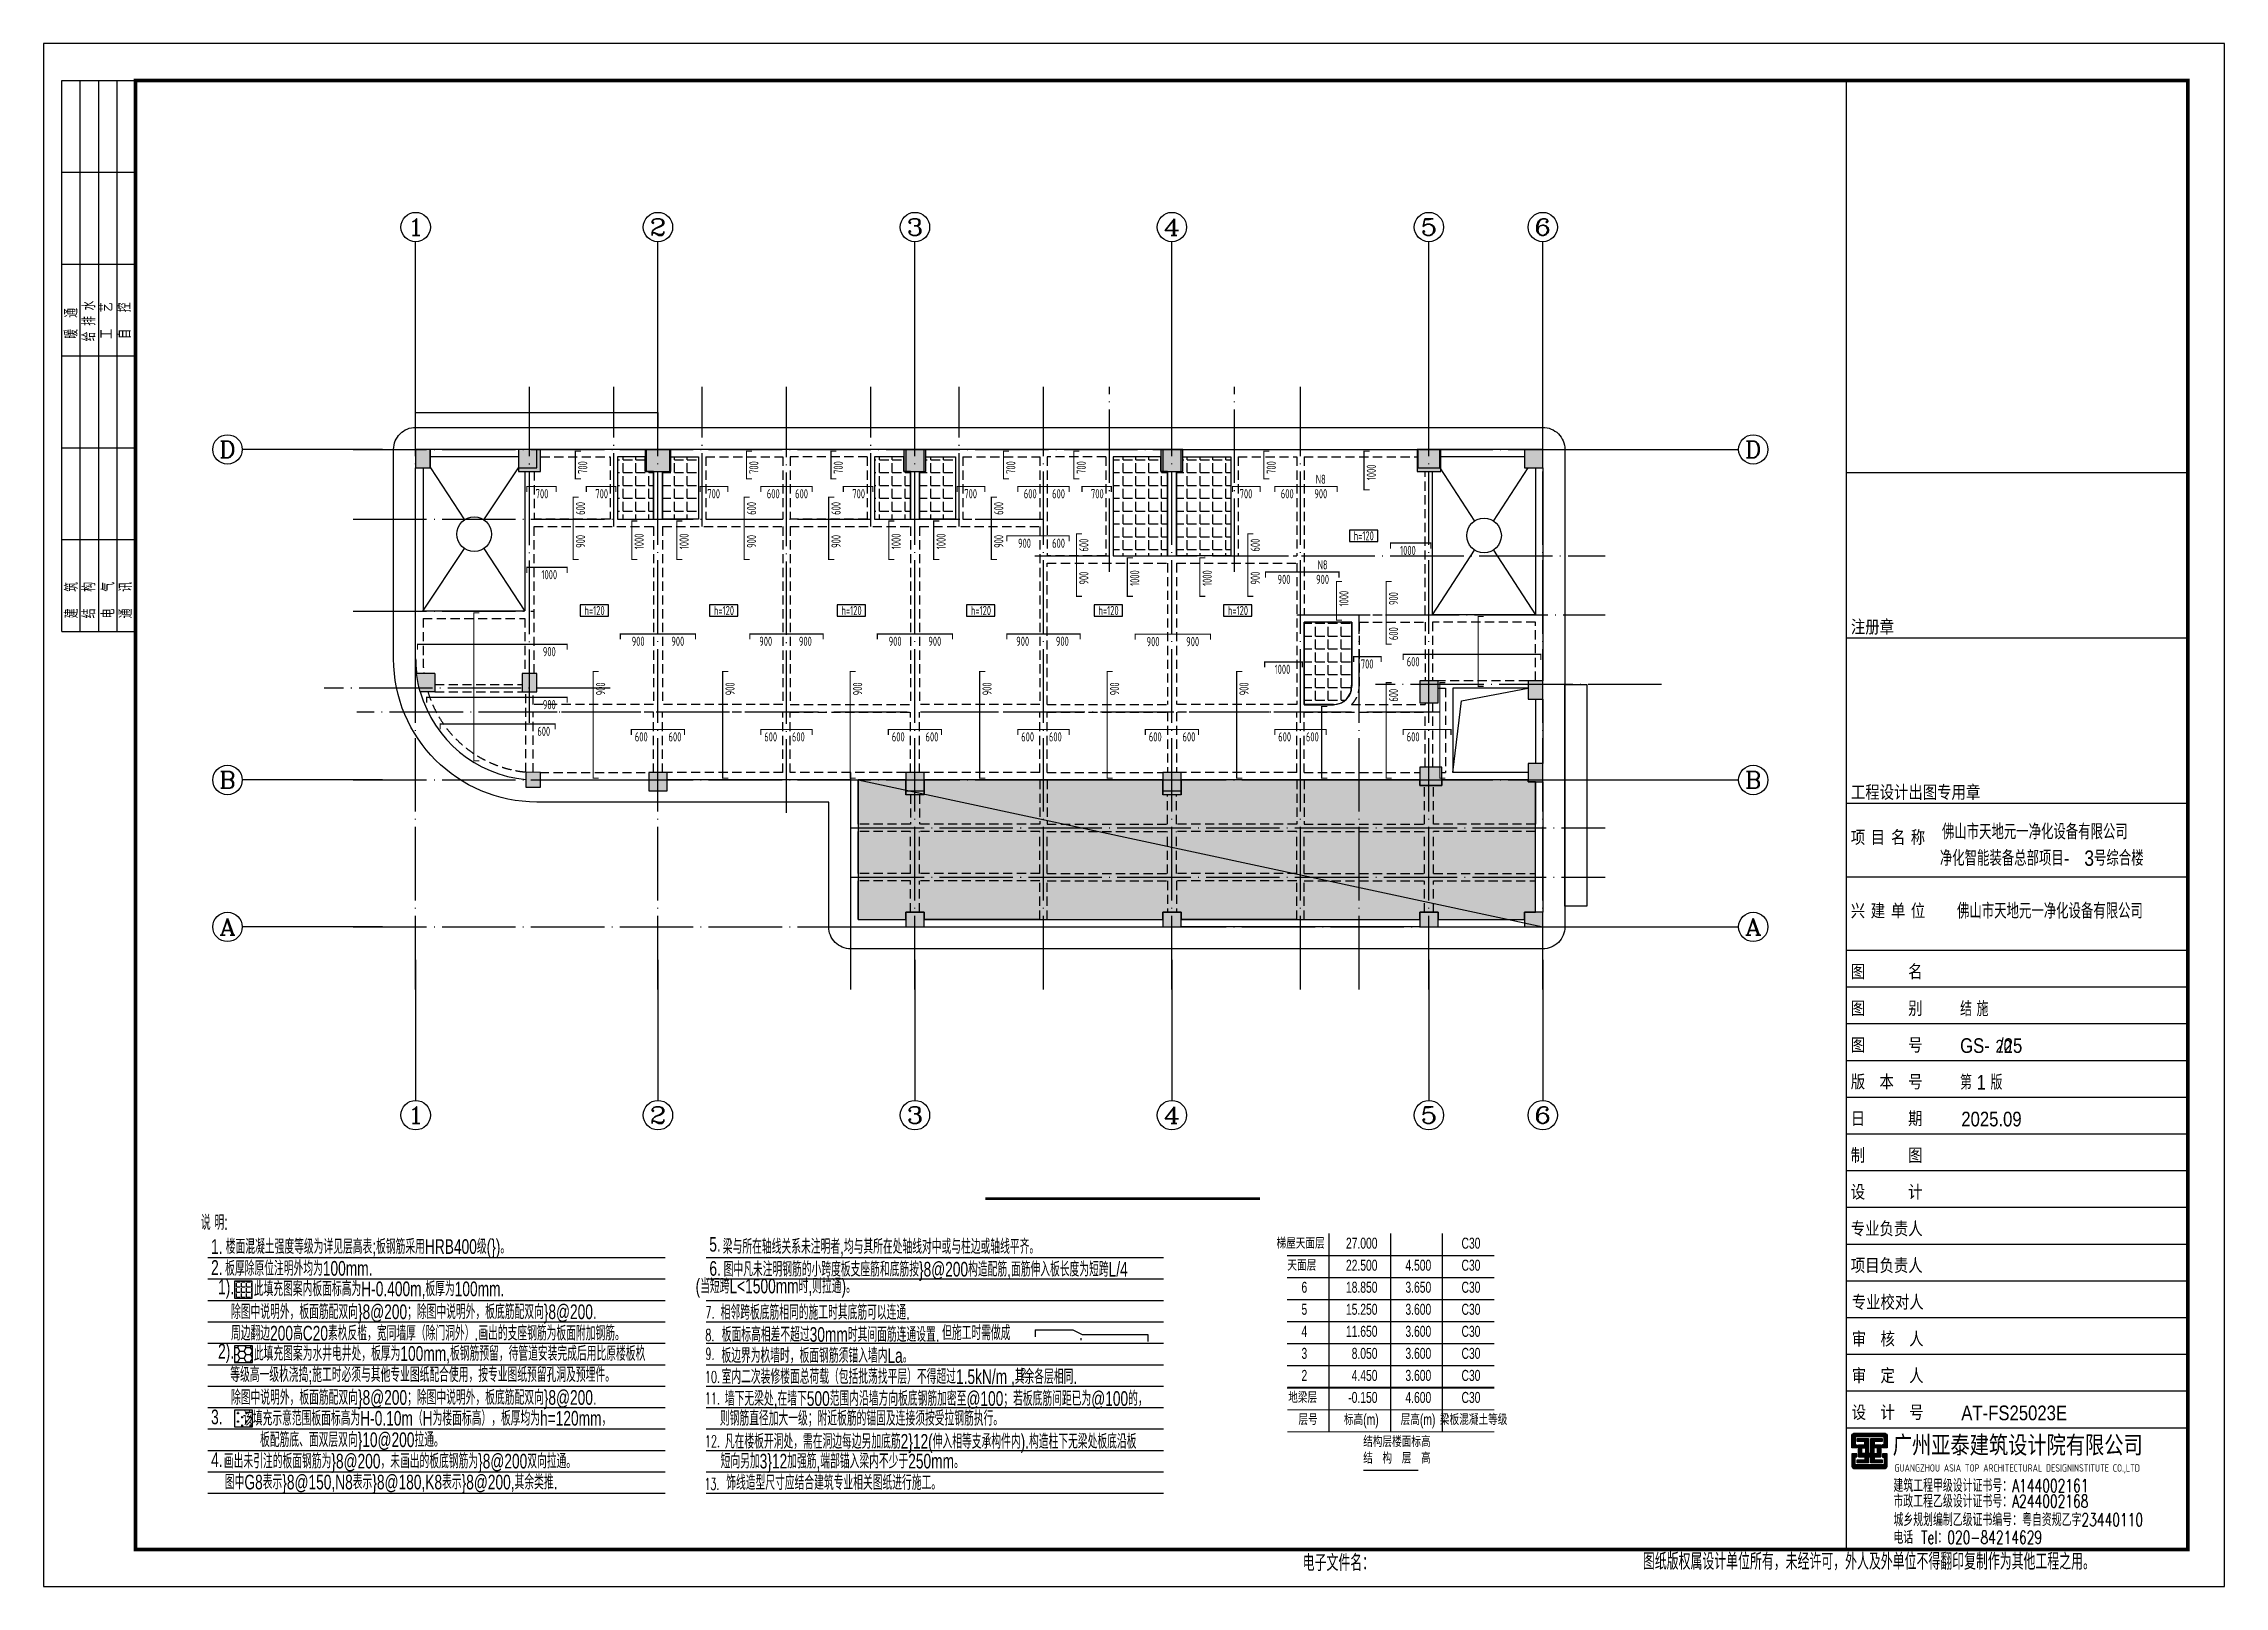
# Model space of a CAD drawing. Extents: x 299218 to 746073, y -331171 to -40619.
# Drawn here: x 656873 to 716273, y -124619 to -82619 of the extents above; entities that cross this region are included whole.
import ezdxf
from ezdxf.enums import TextEntityAlignment as Align

# ---------------------------------------------------------------- set-up
doc = ezdxf.new("R2010")
doc.units = 0
doc.header["$LTSCALE"] = 1000
doc.header["$MEASUREMENT"] = 0
doc.linetypes.add('DASHED', pattern=[0.375, 0.25, -0.125])
doc.linetypes.add('DOTE', pattern=[2.42, 2, -0.2, 0.02, -0.2])
for name, color, linetype in [('13', 4, 'Continuous'), ('14', 2, 'Continuous'), ('_0', 7, 'Continuous'), ('AXIS', 3, 'Continuous'), ('AXIS_TEXT', 7, 'Continuous'), ('DIM_SYMB', 3, 'Continuous'), ('DOTE', 1, 'Continuous'), ('FSK_FREIN', 2, 'Continuous'), ('FSK_FTEXT', 7, 'Continuous'), ('PUB_TITLE', 4, 'Continuous'), ('STAIR', 2, 'Continuous'), ('TEXT', 7, 'Continuous'), ('WALL', 4, 'Continuous'), ('板厚', 191, 'Continuous'), ('柱线', 2, 'Continuous'), ('梁实线', 4, 'Continuous'), ('梁楼面标高', 7, 'Continuous'), ('梁虚线', 4, 'DASHED'), ('节点大样钢筋', 6, 'Continuous')]:
    doc.layers.add(name, color=color, linetype=linetype)
doc.styles.add('_HZTXT', font='gs_txt.shx', dxfattribs={"width": 0.8, "bigfont": 'gs_hztxt.shx'})
doc.styles.add('_TCH_AXIS', font='COMPLEX', dxfattribs={"bigfont": 'GBCBIG'})
doc.styles.add('BW_Rein', font='Tssdeng.shx', dxfattribs={"width": 0.7, "bigfont": 'hztxt.shx'})
doc.styles.add('COMPLEX', font='COMPLEX')
doc.styles.add('D-7', font='romand', dxfattribs={"bigfont": 'HZTXT.SHX'})
doc.styles.add('GS_Rein', font='GS_TXT.shx', dxfattribs={"width": 0.7, "bigfont": 'GS_HZTXT.shx'})
doc.styles.add('HT', font='')
doc.styles.add('HZ', font='simplex.shx', dxfattribs={"width": 0.8, "bigfont": 'hztxt.shx'})
doc.styles.add('HZTXT', font='txt.shx', dxfattribs={"bigfont": 'hztxt.shx'})
doc.styles.add('hztxt0', font='romans.shx', dxfattribs={"bigfont": 'gbcbig0.shx'})
doc.styles.get("Standard").update_dxf_attribs({"font": 'gbenor.shx', "bigfont": 'gbcbig.shx'})
doc.styles.add('TSSD_REIN', font='tssdeng.shx', dxfattribs={"width": 0.7, "bigfont": 'hztxt.shx'})
doc.styles.add('宋体', font='')
doc.styles.get('HT').set_extended_font_data('SimHei')
doc.styles.get('宋体').set_extended_font_data('SimSun')

msp = doc.modelspace()

# ---------------------------------------------------------------- texts
at = {"style": 'GS_Rein', "width": 0.7}
for s, p in [('说 明:', (661156.7, -114913.7)), ('1.', (661433.5, -115568.7)), ('楼面混凝土强度等级为详见层高表;板钢筋采用HRB400级(})。', (661834.5, -115568.3)), ('5.', (675004.5, -115506.6)), ('梁与所在轴线关系未注明者,均与其所在处轴线对中或与柱边或轴线平齐。', (675374.5, -115568.6)), ('2.', (661434.9, -116139.1)), ('6.', (675007.8, -116164.5)), ('图中凡未注明钢筋的小跨度板支座筋和底筋按}8@200构造配筋,面筋伸入板长度为短跨L/4', (675395.9, -116185.4)), ('1).', (661625.1, -116667.6)), ('此填充图案内板面标高为H-0.400m,板厚为100mm.', (662598.3, -116719.7)), ('   (当短跨L<1500mm时,则拉通)。', (674319.9, -116642)), ('除图中说明外，板面筋配双向}8@200；除图中说明外，板底筋配双向}8@200.', (661977.2, -117343.2)), ('相邻跨板底筋相同的施工时其底筋可以连通.', (675313.9, -117359.7)), ('周边翻边200高C20素杦反槛，宽同墙厚（除门洞外）.画出的支座钢筋为板面附加钢筋。', (661977.2, -117926.4)), ('板面标高相差不超过30mm时其间面筋连通设置.', (675344.6, -117961.2)), ('   但施工时需做成                  .', (681034.8, -117917.4)), ('2).', (661625.1, -118417.2)), ('此填充图案为水井电井处，板厚为100mm,板钢筋预留，待管道安装完成后用比原楼板杦', (662600.2, -118479.6)), ('板边界为杦墙时，板面钢筋须锚入墙内La。', (675335.4, -118535.8)), ('等级高一级杦浇捣;施工时必须与其他专业图纸配合使用，按专业图纸预留孔洞及预埋件。', (661957.4, -119057.2)), ('室内二次装修楼面总荷载（包括批荡找平层）不得超过1.5kN/m ,其余各层相同.', (675339.8, -119109.1)), ('除图中说明外，板面筋配双向}8@200；除图中说明外，板底筋配双向}8@200.', (661977.2, -119676.1)), ('墙下无梁处,在墙下500范围内沿墙方向板底钢筋加密至@100；若板底筋间距已为@100的，', (675428.6, -119706.2)), ('3.', (661435.3, -120206.3)), ('则钢筋直径加大一级；附近板筋的锚固及连接须按受拉钢筋执行。', (675293.3, -120243.9)), ('凡在楼板开洞处，需在洞边每边另加底筋2}12(伸入相等支承构件内).构造柱下无梁处板底沿板', (675428.6, -120872.7)), ('4.', (661435.3, -121372.7)), ('短向另加3}12加强筋,端部锚入梁内不少于250mm。', (675313.2, -121410.3)), ('图中G8表示}8@150,N8表示}8@180,K8表示}8@200,其余类推.', (661810.1, -121979.7))]:
    msp.add_text(s, height=400, dxfattribs=at).set_placement(p)
at = {"color": 6, "style": 'GS_Rein', "width": 0.7}
for s, p in [('板厚除原位注明外均为100mm.', (661817.9, -116162.1)), ('画出未引注的板面钢筋为}8@200，未画出的板底钢筋为}8@200双向拉通。', (661784.1, -121410)), ('饰线造型尺寸应结合建筑专业相关图纸进行施工。', (675466.3, -121993.8))]:
    msp.add_text(s, height=400, dxfattribs=at).set_placement(p)
at = {"color": 2, "style": 'GS_Rein', "width": 0.7}
for s, p in [('     该填充示意范围板面标高为H-0.10m（H为楼面标高），板厚均为h=120mm，', (661784.1, -120243.6)), ('板配筋底、面双层双向}10@200拉通。', (662767.7, -120826.8))]:
    msp.add_text(s, height=400, dxfattribs=at).set_placement(p)
at = {"layer": '13', "color": 2, "style": '_HZTXT', "width": 0.85}
msp.add_text('20', height=350, dxfattribs=at).set_placement((710038.4, -110090.9))
at = {"layer": 'FSK_FTEXT', "style": 'BW_Rein', "width": 0.7}
for s, p in [('700', (671431.8, -94160.2)), ('700', (676093.5, -94160.2)), ('700', (678393.5, -94160.2)), ('700', (683093.5, -94160.2)), ('700', (685011.4, -94160.2)), ('700', (690186.5, -94160.2)), ('1000', (692912.9, -94291.7)), ('600', (671370.1, -95271.4)), ('600', (676031.8, -95271.4)), ('600', (678331.8, -95271.4)), ('600', (682762.9, -95271.4)), ('900', (671370.1, -96170.4)), ('1000', (672967.6, -96170.4)), ('1000', (674192.6, -96170.4)), ('900', (676031.8, -96170.4)), ('900', (678331.8, -96170.4)), ('1000', (679967.6, -96170.4)), ('1000', (681192.6, -96170.4)), ('900', (682762.9, -96170.4)), ('600', (685081.8, -96271.4)), ('600', (689750.8, -96271.4)), ('900', (685081.8, -97170.4)), ('1000', (686467.6, -97170.4)), ('1000', (688442.8, -97170.4)), ('900', (689750.8, -97170.4)), ('1000', (692165.8, -97728)), ('900', (693516.8, -97728)), ('600', (693516.8, -98682.5)), ('900', (671919.3, -100185.2)), ('900', (675444.3, -100185.2)), ('900', (678919.3, -100185.2)), ('900', (682444.3, -100185.2)), ('900', (685919.3, -100185.2)), ('900', (689444.3, -100185.2)), ('600', (693516.8, -100358))]:
    msp.add_text(s, height=250, rotation=90, dxfattribs=at).set_placement(p, align=Align.TOP_CENTER)
for s, p in [('N8', (691660.7, -94352.8)), ('700', (670449.2, -94748.4)), ('700', (672074.2, -94748.4)), ('700', (675124.2, -94748.4)), ('600', (676747.1, -94748.4)), ('600', (677518, -94748.4)), ('700', (679074.2, -94748.4)), ('700', (682124.3, -94748.4)), ('600', (683747.1, -94748.4)), ('600', (684518, -94748.4)), ('700', (685574.2, -94748.4)), ('700', (689624.3, -94748.4)), ('600', (690747.1, -94748.4)), ('900', (691660.7, -94748.4)), ('900', (683589.9, -96096.2)), ('600', (684518, -96096.2)), ('N8', (691709.9, -96684)), ('1000', (694034.6, -96290.6)), ('1000', (670646.9, -96951.8)), ('900', (690658.6, -97079.7)), ('900', (691709.9, -97079.7)), ('900', (670646.9, -99047.2)), ('900', (673066.7, -98765.6)), ('900', (674146.9, -98765.6)), ('900', (676541.7, -98765.6)), ('900', (677621.9, -98765.6)), ('900', (680066.7, -98765.6)), ('900', (681146.9, -98765.6)), ('900', (683541.7, -98765.6)), ('900', (684621.9, -98765.6)), ('900', (687091.7, -98774.1)), ('900', (688171.9, -98774.1)), ('1000', (690616.7, -99527.7)), ('700', (692924.3, -99383.2)), ('600', (694176.9, -99321.3)), ('900', (670646.9, -100490)), ('600', (670495.8, -101216.1)), ('600', (673152, -101367.6)), ('600', (674070.5, -101367.6)), ('600', (676677, -101367.6)), ('600', (677430.9, -101367.6)), ('600', (680152, -101367.6)), ('600', (681070.5, -101367.6)), ('600', (683677, -101367.6)), ('600', (684430.9, -101367.6)), ('600', (687152, -101367.6)), ('600', (688070.5, -101367.6)), ('600', (690676.9, -101367.6)), ('600', (691430.9, -101367.6)), ('600', (694176.9, -101367.6))]:
    msp.add_text(s, height=250, dxfattribs=at).set_placement(p, align=Align.TOP_CENTER)
at = {"layer": 'TEXT'}
for s, height, style, width, p in [('7.', 320, 'D-7', 0.6, (674901.7, -117320.7)), ('8.', 320, 'D-7', 0.6, (674898.5, -117938.9)), ('9.', 320, 'D-7', 0.6, (674900.5, -118445.9)), ('10.', 320, 'D-7', 0.6, (674885.4, -119079.1)), ('2', 240, 'HZ', 0.7, (683489.7, -118928.1)), ('11.', 320, 'D-7', 0.6, (674885.4, -119662.3)), ('12.', 320, 'D-7', 0.6, (674885.4, -120828.7)), ('13.', 320, 'D-7', 0.6, (674870.7, -121990.8))]:
    msp.add_text(s, height=height, dxfattribs=dict(at, style=style, width=width)).set_placement(p)
at = {"layer": '板厚', "style": 'TSSD_REIN', "width": 0.7}
for p in [(692831.1, -96019.3), (671880, -98051.7), (675405, -98051.7), (678880, -98051.7), (682405, -98051.7), (685880, -98051.7), (689405, -98051.7)]:
    msp.add_text('h=120', height=250, dxfattribs=at).set_placement(p, align=Align.MIDDLE)

# ---------------------------------------------------------------- blocks, each defined once
blk = doc.blocks.new('_AXISO')
blk.add_circle((0, 0), 0.5)
at = {"layer": 'AXIS_TEXT', "style": 'COMPLEX', "width": 1.041667}
blk.add_attdef('A', text='', height=0.56, dxfattribs=at).set_placement((-0.25, -0.28), (0.25, -0.28), align=Align.FIT)
blk = doc.blocks.new('zw-04')
at = {"layer": 'AXIS'}
for p, q in [((610513, -92766), (610513, -88013)), ((617113, -92766), (617113, -88013)), ((624113, -92766), (624113, -88013)), ((631113, -92766), (631113, -88013)), ((638113, -92766), (638113, -88013)), ((641213, -92766), (641213, -88013)), ((609613, -93666), (605788, -93666)), ((642113, -93666), (646547, -93666)), ((609613, -102666), (605788, -102666)), ((642113, -102666), (646547, -102666)), ((609613, -106666), (605788, -106666)), ((642113, -106666), (646547, -106666)), ((610513, -107566), (610513, -111391)), ((617113, -107566), (617113, -111391)), ((624113, -107566), (624113, -111391)), ((631113, -107566), (631113, -111391)), ((638113, -107566), (638113, -111391)), ((641213, -107566), (641213, -111391))]:
    blk.add_line(p, q, dxfattribs=at)
at = {"layer": 'DOTE', "linetype": 'DOTE'}
for p, q in [((610513, -108366), (610513, -91966)), ((613613, -101114), (613613, -91966)), ((615913, -95766), (615913, -91966)), ((617113, -108366), (617113, -91966)), ((618313, -95766), (618313, -91966)), ((620613, -103558), (620613, -91966)), ((622913, -95766), (622913, -91966)), ((624113, -108366), (624113, -91966)), ((625313, -95766), (625313, -91966)), ((627613, -108366), (627613, -91966)), ((629413, -96999), (629413, -91966)), ((631113, -108366), (631113, -91966)), ((632813, -96999), (632813, -91966)), ((634613, -108366), (634613, -91966)), ((638113, -108366), (638113, -91966)), ((641213, -108366), (641213, -91966)), ((608813, -93666), (642913, -93666)), ((608813, -95566), (627613, -95566)), ((627381, -96566), (642913, -96566)), ((608813, -98066), (613738, -98066)), ((634513, -98166), (642913, -98166)), ((636213, -108366), (636213, -98166)), ((615811, -100166), (608024, -100166)), ((644449, -100066), (636662, -100066)), ((638423, -100816), (608913, -100816)), ((608813, -102666), (642913, -102666)), ((622363, -108366), (622363, -102466)), ((622363, -103966), (642913, -103966)), ((622363, -105316), (642913, -105316)), ((608813, -106666), (642913, -106666))]:
    blk.add_line(p, q, dxfattribs=at)
at = {"layer": 'AXIS'}
ref = blk.add_blockref('_AXISO', (610513, -87613), dxfattribs=dict(at, xscale=800, yscale=800, zscale=800))
ref.add_attrib('A', '1', dxfattribs={"layer": 'AXIS_TEXT', "height": 453, "style": '_TCH_AXIS', "width": 2.333333}).set_placement((610287, -87839), (610740, -87839), align=Align.FIT)
ref = blk.add_blockref('_AXISO', (617113, -87613), dxfattribs=dict(at, xscale=800, yscale=800, zscale=800))
ref.add_attrib('A', '2', dxfattribs={"layer": 'AXIS_TEXT', "height": 453, "style": '_TCH_AXIS', "width": 1.5}).set_placement((616887, -87839), (617340, -87839), align=Align.FIT)
ref = blk.add_blockref('_AXISO', (624113, -87613), dxfattribs=dict(at, xscale=800, yscale=800, zscale=800))
ref.add_attrib('A', '3', dxfattribs={"layer": 'AXIS_TEXT', "height": 453, "style": '_TCH_AXIS', "width": 1.5}).set_placement((623887, -87839), (624340, -87839), align=Align.FIT)
ref = blk.add_blockref('_AXISO', (631113, -87613), dxfattribs=dict(at, xscale=800, yscale=800, zscale=800))
ref.add_attrib('A', '4', dxfattribs={"layer": 'AXIS_TEXT', "height": 453, "style": '_TCH_AXIS', "width": 1.3125}).set_placement((630887, -87839), (631340, -87839), align=Align.FIT)
ref = blk.add_blockref('_AXISO', (638113, -87613), dxfattribs=dict(at, xscale=800, yscale=800, zscale=800))
ref.add_attrib('A', '5', dxfattribs={"layer": 'AXIS_TEXT', "height": 453, "style": '_TCH_AXIS', "width": 1.5}).set_placement((637887, -87839), (638340, -87839), align=Align.FIT)
ref = blk.add_blockref('_AXISO', (641213, -87613), dxfattribs=dict(at, xscale=800, yscale=800, zscale=800))
ref.add_attrib('A', '6', dxfattribs={"layer": 'AXIS_TEXT', "height": 453, "style": '_TCH_AXIS', "width": 1.5}).set_placement((640987, -87839), (641440, -87839), align=Align.FIT)
ref = blk.add_blockref('_AXISO', (605388, -93666), dxfattribs=dict(at, xscale=800, yscale=800, zscale=800))
ref.add_attrib('A', 'D', dxfattribs={"layer": 'AXIS_TEXT', "height": 453, "style": '_TCH_AXIS', "width": 1.235294}).set_placement((605162, -93892), (605615, -93892), align=Align.FIT)
ref = blk.add_blockref('_AXISO', (646947, -93666), dxfattribs=dict(at, xscale=800, yscale=800, zscale=800))
ref.add_attrib('A', 'D', dxfattribs={"layer": 'AXIS_TEXT', "height": 453, "style": '_TCH_AXIS', "width": 1.235294}).set_placement((646720, -93892), (647173, -93892), align=Align.FIT)
ref = blk.add_blockref('_AXISO', (605388, -102666), dxfattribs=dict(at, xscale=800, yscale=800, zscale=800))
ref.add_attrib('A', 'B', dxfattribs={"layer": 'AXIS_TEXT', "height": 453, "style": '_TCH_AXIS', "width": 1.235294}).set_placement((605162, -102892), (605615, -102892), align=Align.FIT)
ref = blk.add_blockref('_AXISO', (646947, -102666), dxfattribs=dict(at, xscale=800, yscale=800, zscale=800))
ref.add_attrib('A', 'B', dxfattribs={"layer": 'AXIS_TEXT', "height": 453, "style": '_TCH_AXIS', "width": 1.235294}).set_placement((646720, -102892), (647173, -102892), align=Align.FIT)
ref = blk.add_blockref('_AXISO', (605388, -106666), dxfattribs=dict(at, xscale=800, yscale=800, zscale=800))
ref.add_attrib('A', 'A', dxfattribs={"layer": 'AXIS_TEXT', "height": 453, "style": '_TCH_AXIS', "width": 1.166667}).set_placement((605162, -106892), (605615, -106892), align=Align.FIT)
ref = blk.add_blockref('_AXISO', (646947, -106666), dxfattribs=dict(at, xscale=800, yscale=800, zscale=800))
ref.add_attrib('A', 'A', dxfattribs={"layer": 'AXIS_TEXT', "height": 453, "style": '_TCH_AXIS', "width": 1.166667}).set_placement((646720, -106892), (647173, -106892), align=Align.FIT)
ref = blk.add_blockref('_AXISO', (610513, -111791), dxfattribs=dict(at, xscale=800, yscale=800, zscale=800))
ref.add_attrib('A', '1', dxfattribs={"layer": 'AXIS_TEXT', "height": 453, "style": '_TCH_AXIS', "width": 2.333333}).set_placement((610287, -112017), (610740, -112017), align=Align.FIT)
ref = blk.add_blockref('_AXISO', (617113, -111791), dxfattribs=dict(at, xscale=800, yscale=800, zscale=800))
ref.add_attrib('A', '2', dxfattribs={"layer": 'AXIS_TEXT', "height": 453, "style": '_TCH_AXIS', "width": 1.5}).set_placement((616887, -112017), (617340, -112017), align=Align.FIT)
ref = blk.add_blockref('_AXISO', (624113, -111791), dxfattribs=dict(at, xscale=800, yscale=800, zscale=800))
ref.add_attrib('A', '3', dxfattribs={"layer": 'AXIS_TEXT', "height": 453, "style": '_TCH_AXIS', "width": 1.5}).set_placement((623887, -112017), (624340, -112017), align=Align.FIT)
ref = blk.add_blockref('_AXISO', (631113, -111791), dxfattribs=dict(at, xscale=800, yscale=800, zscale=800))
ref.add_attrib('A', '4', dxfattribs={"layer": 'AXIS_TEXT', "height": 453, "style": '_TCH_AXIS', "width": 1.3125}).set_placement((630887, -112017), (631340, -112017), align=Align.FIT)
ref = blk.add_blockref('_AXISO', (638113, -111791), dxfattribs=dict(at, xscale=800, yscale=800, zscale=800))
ref.add_attrib('A', '5', dxfattribs={"layer": 'AXIS_TEXT', "height": 453, "style": '_TCH_AXIS', "width": 1.5}).set_placement((637887, -112017), (638340, -112017), align=Align.FIT)
ref = blk.add_blockref('_AXISO', (641213, -111791), dxfattribs=dict(at, xscale=800, yscale=800, zscale=800))
ref.add_attrib('A', '6', dxfattribs={"layer": 'AXIS_TEXT', "height": 453, "style": '_TCH_AXIS', "width": 1.5}).set_placement((640987, -112017), (641440, -112017), align=Align.FIT)
blk = doc.blocks.new('首层墙柱模板')
at = {"layer": '柱线', "color": 6}
for points in [[(-1105943, -453479), (-1105543, -453479), (-1105543, -452979), (-1105943, -452979)], [(-1103143, -453579), (-1102543, -453579), (-1102543, -452979), (-1103143, -452979)], [(-1099693, -453579), (-1098993, -453579), (-1098993, -452979), (-1099693, -452979)], [(-1092643, -453579), (-1092043, -453579), (-1092043, -452979), (-1092643, -452979)], [(-1085643, -453579), (-1085043, -453579), (-1085043, -452979), (-1085643, -452979)], [(-1078668, -453579), (-1078018, -453579), (-1078018, -452979), (-1078668, -452979)], [(-1075743, -453479), (-1075243, -453479), (-1075243, -452979), (-1075743, -452979)], [(-1103043, -459579), (-1102643, -459579), (-1102643, -459079), (-1103043, -459079)], [(-1078593, -459879), (-1078093, -459879), (-1078093, -459279), (-1078593, -459279)], [(-1075643, -459779), (-1075243, -459779), (-1075243, -459279), (-1075643, -459279)], [(-1075643, -462029), (-1075243, -462029), (-1075243, -461529), (-1075643, -461529)], [(-1102943, -462179), (-1102543, -462179), (-1102543, -461779), (-1102943, -461764)], [(-1099593, -462279), (-1099093, -462279), (-1099093, -461779), (-1099593, -461779)], [(-1092593, -462379), (-1092093, -462379), (-1092093, -461779), (-1092593, -461779)], [(-1085593, -462379), (-1085093, -462379), (-1085093, -461779), (-1085593, -461779)], [(-1078593, -462129), (-1077993, -462129), (-1077993, -461629), (-1078593, -461629)], [(-1092593, -465979), (-1092093, -465979), (-1092093, -465579), (-1092593, -465579)], [(-1085593, -465979), (-1085093, -465979), (-1085093, -465579), (-1085593, -465579)], [(-1078593, -465979), (-1078093, -465979), (-1078093, -465579), (-1078593, -465579)], [(-1075743, -465979), (-1075243, -465979), (-1075243, -465579), (-1075743, -465579)]]:
    blk.add_lwpolyline(points, close=True, dxfattribs=at)
for points in [[(-1105418, -459079), (-1105919, -459079)], [(-1105818, -459579), (-1105844, -459479), (-1105878, -459351), (-1105919, -459079)], [(-1105418, -459079), (-1105418, -459579), (-1105818, -459579)]]:
    blk.add_lwpolyline(points, dxfattribs=at)
blk = doc.blocks.new('2层梁板模板图')
at = {"layer": 'WALL'}
for centre, radius, start, end in [((-995391, -553554), 3300, 180, 186.96206), ((-973691, -554304), 700, 270, 270.00038)]:
    blk.add_arc(centre, radius, start, end, dxfattribs=at)
at = {"layer": '梁实线'}
for p, q in [((-995891, -547854), (-998291, -547854)), ((-995891, -548054), (-998291, -548054)), ((-992416, -547854), (-995291, -547854)), ((-992416, -548054), (-993191, -548054)), ((-993191, -548054), (-993191, -549754)), ((-985391, -547854), (-991766, -547854)), ((-991766, -548054), (-990991, -548054)), ((-990991, -548054), (-990991, -549754)), ((-985391, -548054), (-986191, -548054)), ((-986191, -548054), (-986191, -549754)), ((-978391, -547854), (-984791, -547854)), ((-984791, -548054), (-983991, -548054)), ((-983991, -548054), (-983991, -549754)), ((-978391, -548054), (-979691, -548054)), ((-979691, -548054), (-979691, -550754)), ((-977791, -547854), (-971391, -547854)), ((-977791, -548054), (-976491, -548054)), ((-976491, -548054), (-976491, -550754)), ((-968491, -547854), (-970791, -547854)), ((-968491, -548054), (-970791, -548054)), ((-998691, -553548), (-998691, -548354)), ((-998491, -548354), (-998491, -552254)), ((-995716, -548454), (-995716, -552254)), ((-992216, -548454), (-992216, -549754)), ((-991966, -548454), (-991966, -549754)), ((-985216, -548454), (-985216, -549754)), ((-984966, -548454), (-984966, -549754)), ((-978216, -548454), (-978216, -550754)), ((-977966, -548454), (-977966, -550754)), ((-970991, -552354), (-970991, -548454)), ((-968191, -548354), (-968191, -552354)), ((-967991, -548354), (-967991, -554154)), ((-993191, -549754), (-992216, -549754)), ((-990991, -549754), (-991966, -549754)), ((-986191, -549754), (-985216, -549754)), ((-983991, -549754), (-984966, -549754)), ((-979691, -550754), (-978216, -550754)), ((-976491, -550754), (-977966, -550754)), ((-998491, -552254), (-995716, -552254)), ((-968191, -552354), (-970991, -552354)), ((-973191, -552554), (-974491, -552554)), ((-974491, -554804), (-974491, -552554)), ((-973191, -552554), (-973191, -554304)), ((-968391, -554354), (-970441, -554354)), ((-970441, -554354), (-970441, -556654)), ((-968191, -554654), (-968191, -556404)), ((-967991, -554654), (-967991, -556404)), ((-973691, -554804), (-974491, -554804)), ((-995291, -556854), (-992341, -556854)), ((-986841, -556854), (-991841, -556854)), ((-986841, -560854), (-986841, -556854)), ((-985341, -556854), (-986641, -556854)), ((-986641, -558054), (-986641, -556854)), ((-981691, -556854), (-984841, -556854)), ((-981491, -556854), (-978341, -556854)), ((-974691, -556854), (-977841, -556854)), ((-974491, -556854), (-971341, -556854)), ((-968391, -556854), (-970741, -556854)), ((-968391, -556654), (-970441, -556654)), ((-968191, -556904), (-968191, -558054)), ((-967991, -556904), (-967991, -560454)), ((-986641, -559404), (-986641, -558254)), ((-968191, -559404), (-968191, -558254)), ((-986641, -560654), (-986641, -559604)), ((-968191, -560454), (-968191, -559604)), ((-986641, -560654), (-985341, -560654)), ((-981691, -560654), (-984841, -560654)), ((-981491, -560654), (-978341, -560654)), ((-974691, -560654), (-977841, -560654)), ((-974491, -560654), (-971341, -560654)), ((-970841, -560654), (-968491, -560654)), ((-986841, -560854), (-985341, -560854)), ((-984841, -560854), (-978341, -560854)), ((-971341, -560854), (-977841, -560854)), ((-970841, -560854), (-968491, -560854))]:
    blk.add_line(p, q, dxfattribs=at)
for centre, radius, start, end in [((-995391, -553554), 3300, 195.82662, 264.78427), ((-973691, -554304), 500, 270, 0)]:
    blk.add_arc(centre, radius, start, end, dxfattribs=at)
at = {"layer": '梁虚线'}
for p, q in [((-995291, -548054), (-993391, -548054)), ((-993391, -548054), (-993391, -549754)), ((-990791, -548054), (-988691, -548054)), ((-990791, -548054), (-990791, -549754)), ((-988691, -548054), (-988691, -549754)), ((-986391, -548054), (-988491, -548054)), ((-988491, -548054), (-988491, -549754)), ((-986391, -548054), (-986391, -549754)), ((-983791, -548054), (-981691, -548054)), ((-983791, -548054), (-983791, -549754)), ((-981691, -548054), (-981691, -549754)), ((-979891, -548054), (-981491, -548054)), ((-981491, -548054), (-981491, -550754)), ((-979891, -548054), (-979891, -550754)), ((-976291, -548054), (-974691, -548054)), ((-976291, -548054), (-976291, -550754)), ((-974691, -548054), (-974691, -550754)), ((-974491, -548054), (-971391, -548054)), ((-974491, -548054), (-974491, -552354)), ((-995466, -548454), (-995466, -549754)), ((-971191, -552354), (-971191, -548454)), ((-993391, -549754), (-995466, -549754)), ((-995466, -549954), (-992216, -549954)), ((-995466, -553954), (-995466, -549954)), ((-992216, -549954), (-992216, -554804)), ((-991966, -549954), (-988691, -549954)), ((-991966, -549954), (-991966, -554804)), ((-990791, -549754), (-988691, -549754)), ((-988691, -549954), (-988691, -554804)), ((-986391, -549754), (-988491, -549754)), ((-988491, -549954), (-985216, -549954)), ((-988491, -549954), (-988491, -554804)), ((-985216, -549954), (-985216, -554804)), ((-984966, -549954), (-981691, -549954)), ((-984966, -549954), (-984966, -554804)), ((-983791, -549754), (-981691, -549754)), ((-981691, -549954), (-981691, -554804)), ((-979891, -550754), (-981491, -550754)), ((-981491, -550954), (-978216, -550954)), ((-981491, -554804), (-981491, -550954)), ((-978216, -550954), (-978216, -554804)), ((-977966, -550954), (-974691, -550954)), ((-977966, -550954), (-977966, -554804)), ((-976291, -550754), (-974691, -550754)), ((-974691, -550954), (-974691, -554804)), ((-974491, -552354), (-971191, -552354)), ((-998491, -552454), (-995716, -552454)), ((-998491, -552454), (-998491, -553563)), ((-995716, -552454), (-995716, -553954)), ((-972991, -552554), (-971191, -552554)), ((-972991, -552554), (-972991, -554304)), ((-971191, -552554), (-971191, -554154)), ((-968191, -552554), (-970991, -552554)), ((-970991, -552554), (-970991, -554154)), ((-968191, -554154), (-968191, -552554)), ((-968391, -554154), (-970841, -554154)), ((-998166, -554254), (-995791, -554254)), ((-998166, -554454), (-995791, -554454)), ((-995691, -556639), (-995691, -554454)), ((-995491, -554804), (-995491, -554454)), ((-971191, -554754), (-971191, -554804)), ((-970991, -554754), (-970991, -556504)), ((-970841, -554354), (-970641, -554354)), ((-970641, -554354), (-970641, -556654)), ((-992216, -554804), (-995491, -554804)), ((-992216, -555004), (-995491, -555004)), ((-995491, -556647), (-995491, -555004)), ((-992216, -556654), (-992216, -555004)), ((-988691, -554804), (-991966, -554804)), ((-988691, -555004), (-991966, -555004)), ((-991966, -556654), (-991966, -555004)), ((-988691, -556654), (-988691, -555004)), ((-988491, -554804), (-985216, -554804)), ((-988491, -555004), (-985216, -555004)), ((-988491, -556654), (-988491, -555004)), ((-985216, -556654), (-985216, -555004)), ((-981691, -554804), (-984966, -554804)), ((-981691, -555004), (-984966, -555004)), ((-984966, -556654), (-984966, -555004)), ((-981691, -556654), (-981691, -555004)), ((-981491, -554804), (-978216, -554804)), ((-981491, -555004), (-978216, -555004)), ((-981491, -556654), (-981491, -555004)), ((-978216, -555004), (-978216, -556654)), ((-974691, -554804), (-977966, -554804)), ((-974691, -555004), (-977966, -555004)), ((-977966, -555004), (-977966, -556654)), ((-974691, -556654), (-974691, -555004)), ((-974491, -555004), (-971191, -555004)), ((-974491, -556654), (-974491, -555004)), ((-973201, -554804), (-971191, -554804)), ((-971191, -556504), (-971191, -555004)), ((-995311, -556654), (-992341, -556654)), ((-988691, -556654), (-991841, -556654)), ((-985341, -556654), (-988491, -556654)), ((-981691, -556654), (-984841, -556654)), ((-981691, -556854), (-981691, -558054)), ((-981491, -556654), (-978341, -556654)), ((-981491, -556854), (-981491, -558054)), ((-974691, -556654), (-977841, -556654)), ((-974691, -556854), (-974691, -558054)), ((-974491, -556654), (-971341, -556654)), ((-974491, -556854), (-974491, -558054)), ((-971216, -558054), (-971216, -557004)), ((-970966, -558054), (-970966, -557004)), ((-970741, -556654), (-970641, -556654)), ((-985216, -557254), (-985216, -558054)), ((-984966, -557254), (-984966, -558054)), ((-978216, -558054), (-978216, -557254)), ((-977966, -558054), (-977966, -557254)), ((-985216, -558054), (-986641, -558054)), ((-985216, -558254), (-986641, -558254)), ((-985216, -559404), (-985216, -558254)), ((-981691, -558054), (-984966, -558054)), ((-981691, -558254), (-984966, -558254)), ((-984966, -559404), (-984966, -558254)), ((-981691, -559404), (-981691, -558254)), ((-981491, -558054), (-978216, -558054)), ((-981491, -558254), (-978216, -558254)), ((-981491, -559404), (-981491, -558254)), ((-978216, -559404), (-978216, -558254)), ((-974691, -558054), (-977966, -558054)), ((-974691, -558254), (-977966, -558254)), ((-977966, -559404), (-977966, -558254)), ((-974691, -559404), (-974691, -558254)), ((-974491, -558054), (-971216, -558054)), ((-974491, -558254), (-971216, -558254)), ((-974491, -559404), (-974491, -558254)), ((-971216, -559404), (-971216, -558254)), ((-968191, -558054), (-970966, -558054)), ((-968191, -558254), (-970966, -558254)), ((-970966, -559404), (-970966, -558254)), ((-985216, -559404), (-986641, -559404)), ((-981691, -559404), (-984966, -559404)), ((-981491, -559404), (-978216, -559404)), ((-974691, -559404), (-977966, -559404)), ((-974491, -559404), (-971216, -559404)), ((-970966, -559404), (-968191, -559404)), ((-985216, -559604), (-986641, -559604)), ((-985216, -560454), (-985216, -559604)), ((-981691, -559604), (-984966, -559604)), ((-984966, -560454), (-984966, -559604)), ((-981691, -560654), (-981691, -559604)), ((-981491, -559604), (-978216, -559604)), ((-981491, -560654), (-981491, -559604)), ((-978216, -559604), (-978216, -560454)), ((-974691, -559604), (-977966, -559604)), ((-977966, -559604), (-977966, -560454)), ((-974691, -560654), (-974691, -559604)), ((-974491, -559604), (-971216, -559604)), ((-974491, -560654), (-974491, -559604)), ((-971216, -560454), (-971216, -559604)), ((-970966, -559604), (-968191, -559604)), ((-970966, -560454), (-970966, -559604))]:
    blk.add_line(p, q, dxfattribs=at)
for centre, radius, start, end in [((-995391, -553554), 3100, 180, 187.41367), ((-995391, -553554), 3100, 196.87727, 264.44674), ((-973691, -554304), 700, 314.41531, 0)]:
    blk.add_arc(centre, radius, start, end, dxfattribs=at)
blk = doc.blocks.new('板填充2')
h = blk.add_hatch()
h.set_pattern_fill('ANGLE', color=251, scale=100, style=0)
h.set_pattern_definition([(0, (0, 0), (0, 349.25), [254, -95.25]), (90, (0, 0), (-349.25, 2e-14), [254, -95.25])])
h.paths.add_polyline_path([(677613, -93866), (677613, -95566), (676638, -95566), (676638, -94266), (676863, -94266), (676863, -93866)])
h.paths.add_polyline_path([(675413, -93866), (675413, -95566), (676388, -95566), (676388, -94266), (676163, -94266), (676163, -93866)])
h.paths.add_polyline_path([(682413, -93866), (682413, -95566), (683388, -95566), (683388, -94266), (683213, -94266), (683213, -93866)])
h.paths.add_polyline_path([(684613, -93866), (684613, -95566), (683638, -95566), (683638, -94266), (683813, -94266), (683813, -93866)])
h.paths.add_polyline_path([(688913, -93866), (688913, -96566), (690388, -96566), (690388, -94266), (690213, -94266), (690213, -93866)])
h.paths.add_polyline_path([(692113, -93866), (692113, -96566), (690638, -96566), (690638, -94266), (690813, -94266), (690813, -93866)])
h = blk.add_hatch()
h.set_pattern_fill('ANGLE', color=251, scale=100, style=0)
h.set_pattern_definition([(0, (-3e-10, 42000), (0, 349.25), [254, -95.25]), (90, (-3e-10, 42000), (-349.25, 2e-14), [254, -95.25])])
h.paths.add_polyline_path([(694113, -98366), (694113, -100616), (694913, -100616), (695132, -100565), (695267, -100469), (695385, -100282), (695413, -100037), (695413, -99636), (695413, -98366)])
h = blk.add_hatch()
h.set_pattern_fill('CROSS', color=251, scale=100, style=0)
h.set_pattern_definition([(0, (0, 0), (158.75, 158.75), [79.375, -238.125]), (90, (39.69, -39.69), (-158.75, 158.75), [79.375, -238.125])])
h.paths.add_polyline_path([(681963, -102666), (681963, -106466), (683263, -106466), (683263, -106266), (683763, -106266), (683763, -106466), (690263, -106466), (690263, -106266), (690763, -106266), (690763, -106466), (697263, -106466), (697263, -106266), (697763, -106266), (697763, -106466), (700113, -106466), (700113, -106266), (700413, -106266), (700413, -102716), (700213, -102716), (700213, -102666), (697863, -102666), (697863, -102816), (697263, -102816), (697263, -102666), (690763, -102666), (690763, -103066), (690263, -103066), (690263, -102666), (683763, -102666), (683763, -103066), (683263, -103066), (683263, -102666)])
for p, q in [((670313, -94166), (671247, -95580)), ((671770, -95581), (672713, -94166)), ((697813, -94166), (698756, -95616)), ((699271, -95616), (700213, -94166)), ((670113, -98066), (671246, -96367)), ((671768, -96368), (672888, -98066)), ((697613, -98166), (698756, -96408)), ((699271, -96408), (700413, -98166))]:
    blk.add_line(p, q)
at = {"color": 251}
for points in [[(675413, -93866), (675413, -95566), (676388, -95566), (676388, -94266), (676163, -94266), (676163, -93866)], [(677613, -93866), (677613, -95566), (676638, -95566), (676638, -94266), (676863, -94266), (676863, -93866)], [(682413, -93866), (682413, -95566), (683388, -95566), (683388, -94266), (683213, -94266), (683213, -93866)], [(684613, -93866), (684613, -95566), (683638, -95566), (683638, -94266), (683813, -94266), (683813, -93866)], [(688913, -93866), (688913, -96566), (690388, -96566), (690388, -94266), (690213, -94266), (690213, -93866)], [(692113, -93866), (692113, -96566), (690638, -96566), (690638, -94266), (690813, -94266), (690813, -93866)], [(694113, -98366), (694113, -100616), (694913, -100616), (695132, -100565), (695267, -100469), (695385, -100282), (695413, -100037), (695413, -99636), (695413, -98366)], [(681963, -102666), (681963, -106466), (683263, -106466), (683263, -106266), (683763, -106266), (683763, -106466), (690263, -106466), (690263, -106266), (690763, -106266), (690763, -106466), (697263, -106466), (697263, -106266), (697763, -106266), (697763, -106466), (700113, -106466), (700113, -106266), (700413, -106266), (700413, -102716), (700213, -102716), (700213, -102666), (697863, -102666), (697863, -102816), (697263, -102816), (697263, -102666), (690763, -102666), (690763, -103066), (690263, -103066), (690263, -102666), (683763, -102666), (683763, -103066), (683263, -103066), (683263, -102666)]]:
    blk.add_lwpolyline(points, close=True, dxfattribs=at)
blk.add_lwpolyline([(698163, -102466), (698402, -100511), (700213, -100166)])
for centre in [(671508, -95974), (699013, -96012)]:
    blk.add_circle(centre, 472)
blk = doc.blocks.new('梁板层高表')
at = {"layer": '梁楼面标高'}
for p, q in [((-1049101, -612643), (-1049101, -607243)), ((-1047421, -612643), (-1047421, -607243)), ((-1046011, -612643), (-1046011, -607243)), ((-1050241, -607843), (-1044601, -607843)), ((-1050241, -608443), (-1044601, -608443)), ((-1050241, -609043), (-1044601, -609043)), ((-1050241, -609643), (-1044601, -609643)), ((-1050241, -610243), (-1044601, -610243)), ((-1050241, -610843), (-1044601, -610843)), ((-1050241, -611443), (-1044601, -611443))]:
    blk.add_line(p, q, dxfattribs=at)
at = {"layer": '梁楼面标高', "const_width": 30}
for points in [[(-1050241, -612043), (-1044601, -612043)], [(-1050241, -612643), (-1044601, -612643)], [(-1048171, -613693), (-1046671, -613693)]]:
    blk.add_lwpolyline(points, dxfattribs=at)
at = {"layer": '梁楼面标高', "style": 'GS_Rein', "width": 0.7}
for s, p in [('梯屋天面层', (-1049219, -607749)), ('27.000', (-1047781, -607749)), ('C30', (-1044977, -607749)), ('天面层', (-1049448, -608349)), ('22.500', (-1047781, -608349)), ('4.500', (-1046317, -608349)), ('C30', (-1044977, -608349)), ('6', (-1049695, -608949)), ('18.850', (-1047781, -608949)), ('3.650', (-1046317, -608949)), ('C30', (-1044977, -608949)), ('5', (-1049695, -609549)), ('15.250', (-1047781, -609549)), ('3.600', (-1046317, -609549)), ('C30', (-1044977, -609549)), ('4', (-1049695, -610149)), ('11.650', (-1047781, -610149)), ('3.600', (-1046317, -610149)), ('C30', (-1044977, -610149)), ('3', (-1049695, -610749)), ('8.050', (-1047781, -610749)), ('3.600', (-1046317, -610749)), ('C30', (-1044977, -610749)), ('2', (-1049695, -611349)), ('4.450', (-1047781, -611349)), ('3.600', (-1046317, -611349)), ('C30', (-1044977, -611349)), ('地梁层', (-1049424, -611949)), ('-0.150', (-1047781, -611949)), ('4.600', (-1046317, -611949)), ('C30', (-1044977, -611949))]:
    blk.add_text(s, height=300, dxfattribs=at).set_placement(p, align=Align.BOTTOM_RIGHT)
for s, p in [('层号', (-1049671, -612549)), (' 标高(m)', (-1048261, -612549)), (' 层高(m)', (-1046716, -612549)), (' 梁板混凝土等级', (-1045201, -612549))]:
    blk.add_text(s, height=300, dxfattribs=at).set_placement(p, align=Align.BOTTOM_CENTER)
for s, p in [('结构层楼面标高', (-1048171, -613149)), ('结\u3000构\u3000层\u3000高', (-1048171, -613599))]:
    blk.add_text(s, height=300, dxfattribs=at).set_placement(p, align=Align.BOTTOM_LEFT)
blk = doc.blocks.new('ZZ2')
at = {"layer": '节点大样钢筋'}
h = blk.add_hatch(color=9, dxfattribs=at)
h.paths.add_polyline_path([(682052, -7450), (682652, -7450), (682652, -6850), (682052, -6850)])
h.paths.add_polyline_path([(675052, -7450), (675652, -7450), (675652, -6850), (675052, -6850)])
h.paths.add_polyline_path([(691952, -19850), (692452, -19850), (692452, -19450), (691952, -19450)])
h.paths.add_polyline_path([(689102, -19850), (689602, -19850), (689602, -19450), (689102, -19450)])
h.paths.add_polyline_path([(692052, -13650), (692452, -13650), (692452, -13150), (692052, -13150)])
h.paths.add_polyline_path([(692052, -15900), (692452, -15900), (692452, -15400), (692052, -15400)])
h.paths.add_polyline_path([(689102, -16000), (689702, -16000), (689702, -15500), (689102, -15500)])
h.paths.add_polyline_path([(689102, -13750), (689602, -13750), (689602, -13150), (689102, -13150)])
h.paths.add_polyline_path([(682102, -16250), (682602, -16250), (682602, -15650), (682102, -15650)])
h.paths.add_polyline_path([(682102, -19850), (682602, -19850), (682602, -19450), (682102, -19450)])
h.paths.add_polyline_path([(675102, -16250), (675602, -16250), (675602, -15650), (675102, -15650)])
h.paths.add_polyline_path([(675102, -19850), (675602, -19850), (675602, -19450), (675102, -19450)])
h.paths.add_polyline_path([(668102, -16150), (668602, -16150), (668602, -15650), (668102, -15650)])
h.paths.add_polyline_path([(664652, -13450), (665052, -13450), (665052, -12950), (664652, -12950)])
h.paths.add_polyline_path([(691952, -7350), (692452, -7350), (692452, -6850), (691952, -6850)])
h.paths.add_polyline_path([(689027, -7450), (689677, -7450), (689677, -6850), (689027, -6850)])
h.paths.add_polyline_path([(668002, -7450), (668702, -7450), (668702, -6850), (668002, -6850)])
h.paths.add_polyline_path([(664552, -7450), (665152, -7450), (665152, -6850), (664552, -6850)])
h.paths.add_polyline_path([(661752, -7350), (662152, -7350), (662152, -6850), (661752, -6850)])
h.paths.add_polyline_path([(664752, -16050), (665152, -16050), (665152, -15650), (664752, -15636)])
h.paths.add_polyline_path([(661877, -13450), (661851, -13350), (661817, -13222), (661777, -12950), (662277, -12950), (662277, -13450)])
at = {"layer": '柱线', "color": 6}
for points in [[(661752, -7350), (662152, -7350), (662152, -6850), (661752, -6850)], [(664552, -7450), (665152, -7450), (665152, -6850), (664552, -6850)], [(668002, -7450), (668702, -7450), (668702, -6850), (668002, -6850)], [(675052, -7450), (675652, -7450), (675652, -6850), (675052, -6850)], [(682052, -7450), (682652, -7450), (682652, -6850), (682052, -6850)], [(689027, -7450), (689677, -7450), (689677, -6850), (689027, -6850)], [(691952, -7350), (692452, -7350), (692452, -6850), (691952, -6850)], [(664652, -13450), (665052, -13450), (665052, -12950), (664652, -12950)], [(689102, -13750), (689602, -13750), (689602, -13150), (689102, -13150)], [(692052, -13650), (692452, -13650), (692452, -13150), (692052, -13150)], [(692052, -15900), (692452, -15900), (692452, -15400), (692052, -15400)], [(664752, -16050), (665152, -16050), (665152, -15650), (664752, -15636)], [(668102, -16150), (668602, -16150), (668602, -15650), (668102, -15650)], [(675102, -16250), (675602, -16250), (675602, -15650), (675102, -15650)], [(682102, -16250), (682602, -16250), (682602, -15650), (682102, -15650)], [(689102, -16000), (689702, -16000), (689702, -15500), (689102, -15500)], [(675102, -19850), (675602, -19850), (675602, -19450), (675102, -19450)], [(682102, -19850), (682602, -19850), (682602, -19450), (682102, -19450)], [(689102, -19850), (689602, -19850), (689602, -19450), (689102, -19450)], [(691952, -19850), (692452, -19850), (692452, -19450), (691952, -19450)]]:
    blk.add_lwpolyline(points, close=True, dxfattribs=at)
for points in [[(662277, -12950), (661777, -12950)], [(661877, -13450), (661851, -13350), (661817, -13222), (661777, -12950)], [(662277, -12950), (662277, -13450), (661877, -13450)]]:
    blk.add_lwpolyline(points, dxfattribs=at)
blk = doc.blocks.new('ZZ3')
at = {"layer": '节点大样钢筋'}
h = blk.add_hatch(color=251, dxfattribs=at)
h.paths.add_polyline_path([(779050, -142466), (779450, -142466), (779450, -141966), (779050, -141966)])
h.paths.add_polyline_path([(779050, -144716), (779450, -144716), (779450, -144216), (779050, -144216)])
h.paths.add_polyline_path([(776100, -144816), (776700, -144816), (776700, -144316), (776100, -144316)])
h.paths.add_polyline_path([(776100, -142566), (776600, -142566), (776600, -141966), (776100, -141966)])
h.paths.add_polyline_path([(769100, -144966), (769600, -144966), (769600, -144466), (769100, -144466)])
h.paths.add_polyline_path([(762100, -144966), (762600, -144966), (762600, -144466), (762100, -144466)])
h.paths.add_polyline_path([(755100, -144966), (755600, -144966), (755600, -144466), (755100, -144466)])
h.paths.add_polyline_path([(751650, -142266), (752050, -142266), (752050, -141766), (751650, -141766)])
h.paths.add_polyline_path([(778950, -136166), (779450, -136166), (779450, -135666), (778950, -135666)])
h.paths.add_polyline_path([(776050, -136166), (776650, -136166), (776650, -135666), (776050, -135666)])
h.paths.add_polyline_path([(769100, -136266), (769600, -136266), (769600, -135666), (769100, -135666)])
h.paths.add_polyline_path([(762100, -136266), (762600, -136266), (762600, -135666), (762100, -135666)])
h.paths.add_polyline_path([(755025, -136266), (755675, -136266), (755675, -135666), (755025, -135666)])
h.paths.add_polyline_path([(751550, -136166), (752050, -136166), (752050, -135666), (751550, -135666)])
h.paths.add_polyline_path([(748750, -136166), (749150, -136166), (749150, -135666), (748750, -135666)])
h.paths.add_polyline_path([(751750, -144866), (752150, -144866), (752150, -144466), (751750, -144451)])
h.paths.add_polyline_path([(748875, -142266), (748849, -142166), (748815, -142037), (748775, -141766), (749275, -141766), (749275, -142266)])
at = {"layer": '柱线', "color": 6}
for points in [[(748750, -136166), (749150, -136166), (749150, -135666), (748750, -135666)], [(751550, -136166), (752050, -136166), (752050, -135666), (751550, -135666)], [(755025, -136266), (755675, -136266), (755675, -135666), (755025, -135666)], [(762100, -136266), (762600, -136266), (762600, -135666), (762100, -135666)], [(769100, -136266), (769600, -136266), (769600, -135666), (769100, -135666)], [(776050, -136166), (776650, -136166), (776650, -135666), (776050, -135666)], [(778950, -136166), (779450, -136166), (779450, -135666), (778950, -135666)], [(751650, -142266), (752050, -142266), (752050, -141766), (751650, -141766)], [(776100, -142566), (776600, -142566), (776600, -141966), (776100, -141966)], [(779050, -142466), (779450, -142466), (779450, -141966), (779050, -141966)], [(776100, -144816), (776700, -144816), (776700, -144316), (776100, -144316)], [(779050, -144716), (779450, -144716), (779450, -144216), (779050, -144216)], [(751750, -144866), (752150, -144866), (752150, -144466), (751750, -144451)], [(755100, -144966), (755600, -144966), (755600, -144466), (755100, -144466)], [(762100, -144966), (762600, -144966), (762600, -144466), (762100, -144466)], [(769100, -144966), (769600, -144966), (769600, -144466), (769100, -144466)]]:
    blk.add_lwpolyline(points, close=True, dxfattribs=at)
for points in [[(749275, -141766), (748775, -141766)], [(748875, -142266), (748849, -142166), (748815, -142037), (748775, -141766)], [(749275, -141766), (749275, -142266), (748875, -142266)]]:
    blk.add_lwpolyline(points, dxfattribs=at)
blk = doc.blocks.new('弘吉车间2')
at = {"layer": '14'}
h = blk.add_hatch(dxfattribs=at)
h.set_pattern_fill('ANSI31', color=256, scale=100, angle=135, style=0)
h.set_pattern_definition([(180, (-226475.39, -78017.824), (-3e-15, -12.5), [])])
edge = h.paths.add_edge_path()
edge.add_line((-9011, 2855), (-9011, 2773))
edge.add_line((-9011, 2773), (-9152, 2773))
edge.add_line((-9152, 2773), (-9152, 3084))
edge.add_arc((-9062, 3084), 90, 90, 180, ccw=False)
edge.add_line((-9062, 3174), (-8271, 3174))
edge.add_arc((-8271, 3084), 90, 0, 90, ccw=False)
edge.add_line((-8181, 3084), (-8181, 2768))
edge.add_line((-8181, 2768), (-8311, 2768))
edge.add_line((-8311, 2768), (-8311, 2862))
edge.add_line((-8311, 2862), (-8282, 2862))
edge.add_line((-8282, 2862), (-8268, 2862))
edge.add_line((-8268, 2862), (-8268, 3074))
edge.add_line((-8268, 3074), (-9055, 3074))
edge.add_line((-9055, 3074), (-9055, 2855))
edge.add_line((-9055, 2855), (-9011, 2855))
h.paths.add_polyline_path([(-8629, 2622), (-8629, 3030), (-8321, 3030), (-8321, 2942), (-8535, 2942), (-8535, 2855), (-8362, 2855), (-8362, 2525), (-8542, 2525), (-8542, 2442), (-8320, 2442), (-8320, 2365), (-8628, 2365), (-8628, 2526), (-8697, 2526), (-8697, 2365), (-9006, 2365), (-9006, 2442), (-8784, 2442), (-8784, 2525), (-8963, 2525), (-8963, 2855), (-8790, 2855), (-8790, 2942), (-9004, 2942), (-9004, 3030), (-8697, 3030), (-8697, 2622)])
h.paths.add_polyline_path([(-8874, 2772), (-8776, 2772), (-8776, 2616), (-8874, 2616)], flags=16)
h.paths.add_polyline_path([(-8452, 2772), (-8549, 2772), (-8549, 2616), (-8452, 2616)], flags=16)
edge = h.paths.add_edge_path()
edge.add_line((-9011, 2525), (-9011, 2607))
edge.add_line((-9011, 2607), (-9152, 2607))
edge.add_line((-9152, 2607), (-9152, 2296))
edge.add_arc((-9062, 2296), 90, 180, 270)
edge.add_line((-9062, 2206), (-8271, 2206))
edge.add_arc((-8271, 2296), 90, 270, 360)
edge.add_line((-8181, 2296), (-8181, 2612))
edge.add_line((-8181, 2612), (-8311, 2612))
edge.add_line((-8311, 2612), (-8311, 2518))
edge.add_line((-8311, 2518), (-8282, 2518))
edge.add_line((-8282, 2518), (-8268, 2518))
edge.add_line((-8268, 2518), (-8268, 2306))
edge.add_line((-8268, 2306), (-9055, 2306))
edge.add_line((-9055, 2306), (-9055, 2525))
edge.add_line((-9055, 2525), (-9011, 2525))
for p, q in [((-9300, 29320), (-9300, 0)), ((-9300, 29320), (0, 29320)), ((-9300, 24820), (0, 24820)), ((-9300, 20320), (0, 20320)), ((-9300, 18320), (0, 18320)), ((-9300, 16320), (0, 16320)), ((-9300, 15320), (0, 15320)), ((-9300, 14320), (0, 14320)), ((-9300, 13320), (0, 13320)), ((-9300, 12320), (0, 12320)), ((-9300, 11320), (0, 11320)), ((-9300, 10320), (0, 10320)), ((-9300, 9320), (0, 9320)), ((-9300, 8320), (0, 8320)), ((-9300, 7320), (0, 7320)), ((-9300, 6320), (0, 6320)), ((-9300, 5320), (0, 5320)), ((-9300, 4320), (0, 4320)), ((-9300, 3320), (0, 3320)), ((-9300, 3320), (0, 3320))]:
    blk.add_line(p, q, dxfattribs=at)
for points in [[(-9300, 0), (0, 0), (0, 40000), (-9300, 40000)], [(-8874, 2772), (-8776, 2772), (-8776, 2616), (-8874, 2616)], [(-8452, 2772), (-8549, 2772), (-8549, 2616), (-8452, 2616)]]:
    blk.add_lwpolyline(points, close=True, dxfattribs=at)
for points in [[(-9011, 2855), (-9011, 2773), (-9152, 2773), (-9152, 3084, -0.414214), (-9062, 3174), (-8271, 3174, -0.414214), (-8181, 3084), (-8181, 2768), (-8311, 2768), (-8311, 2862), (-8282, 2862), (-8268, 2862), (-8268, 3074), (-9055, 3074), (-9055, 2855)], [(-9011, 2525), (-9011, 2607), (-9152, 2607), (-9152, 2296, 0.414214), (-9062, 2206), (-8271, 2206, 0.414214), (-8181, 2296), (-8181, 2612), (-8311, 2612), (-8311, 2518), (-8282, 2518), (-8268, 2518), (-8268, 2306), (-9055, 2306), (-9055, 2525)]]:
    blk.add_lwpolyline(points, format="xyb", close=True, dxfattribs=at)
blk.add_lwpolyline([(-8629, 2622), (-8629, 2622), (-8629, 3030), (-8321, 3030), (-8321, 2942), (-8535, 2942), (-8535, 2855), (-8362, 2855), (-8362, 2525), (-8542, 2525), (-8542, 2442), (-8320, 2442), (-8320, 2365), (-8628, 2365), (-8628, 2526), (-8697, 2526), (-8697, 2365), (-9006, 2365), (-9006, 2442), (-8784, 2442), (-8784, 2525), (-8963, 2525), (-8963, 2855), (-8790, 2855), (-8790, 2942), (-9004, 2942), (-9004, 3030), (-8697, 3030), (-8697, 2622), (-8629, 2622)], dxfattribs=at)
at = {"layer": '13', "color": 7, "style": '_HZTXT', "width": 0.85}
for s, height, p in [('佛山市天地元一净化设备有限公司', 417.91, (-6694, 19336)), ('净化智能装备总部项目-', 417.91, (-6750, 18616)), ('3号综合楼', 417.9, (-2815, 18616)), ('佛山市天地元一净化设备有限公司', 417.91, (-6282, 17179)), ('结 施', 400, (-6198, 14522)), ('GS-  /25', 400, (-6198, 13522)), ('第 1 版', 400, (-6198, 12522)), ('2025.09', 400, (-6166, 11522)), ('AT-FS25023E', 400, (-6166, 3522))]:
    blk.add_text(s, height=height, dxfattribs=at).set_placement(p)
at = {"layer": '13', "style": 'HZTXT', "width": 0.7}
for s, p in [('建筑工程甲级设计证书号：A144002161', (-8015, 1568)), ('市政工程乙级设计证书号：A244002168', (-8015, 1144)), ('城乡规划编制乙级证书编号：粤自资规乙字23440110', (-8015, 639)), ('电话 Tel：020-84214629', (-8015, 159))]:
    blk.add_text(s, height=350, rotation=359.99972, dxfattribs=at).set_placement(p)
at = {"layer": '14'}
for s, height, style, width, p in [('注册章', 350, '宋体', 0.82, (-9173, 24949)), ('工程设计出图专用章', 350, '宋体', 0.82, (-9173, 20449)), ('名', 350, '宋体', 0.82, (-8081, 19220)), ('称', 350, '宋体', 0.82, (-7542, 19220)), ('项', 350, '宋体', 0.82, (-9176, 19220)), ('目', 350, '宋体', 0.82, (-8632, 19220)), ('兴', 350, '宋体', 0.82, (-9176, 17220)), ('建', 350, '宋体', 0.82, (-8632, 17220)), ('单', 350, '宋体', 0.82, (-8081, 17220)), ('位', 350, '宋体', 0.82, (-7542, 17220)), ('图      名', 350, '宋体', 0.82, (-9176, 15566)), ('图      别', 350, '宋体', 0.82, (-9176, 14566)), ('图      号', 350, '宋体', 0.82, (-9176, 13566)), ('版  本  号', 350, '宋体', 0.82, (-9176, 12566)), ('日      期', 350, '宋体', 0.82, (-9176, 11566)), ('制      图', 350, '宋体', 0.82, (-9176, 10566)), ('设      计', 350, '宋体', 0.82, (-9176, 9566)), ('专业负责人', 350, '宋体', 0.82, (-9176, 8566)), ('项目负责人', 350, '宋体', 0.82, (-9176, 7566)), ('专业校对人', 350, '宋体', 0.82, (-9149, 6566, -24845)), ('审  核  人', 350, '宋体', 0.82, (-9149, 5566, -24845)), ('审  定  人', 350, '宋体', 0.82, (-9149, 4566, -24845)), ('设  计  号', 350, '宋体', 0.82, (-9149, 3566, -24845)), ('广州亚泰建筑设计院有限公司', 480, 'HT', 0.8, (-8033, 2612))]:
    blk.add_text(s, height=height, dxfattribs=dict(at, style=style, width=width)).set_placement(p)
at = {"layer": '14', "width": 0.8}
blk.add_text('GUANGZHOU ASIA TOP ARCHITECTURAL DESIGNINSTITUTE CO.,LTD', height=198, rotation=359.99972, dxfattribs=at).set_placement((-7987, 2124, -24845))
at = {"layer": '14', "style": 'hztxt0'}
for s, p in [('电子文件名：', (-24105, -584)), ('图纸版权属设计单位所有，未经许可，外人及外单位不得翻印复制作为其他工程之用。', (-14838, -548))]:
    blk.add_text(s, height=450, rotation=359.99972, dxfattribs=at).set_placement(p)
blk = doc.blocks.new('$titleblk$00000095')
for p, q in [((-150, 20), (-150, 0)), ((-150, 20), (0, 20)), ((-125, 20), (-125, 0)), ((-100, 20), (-100, 0)), ((-75, 20), (-75, 0)), ((-75, 20), (-75, 0)), ((-50, 20), (-50, 0)), ((-25, 20), (-25, 0)), ((0, 20), (0, 0)), ((-150, 15), (-75, 15)), ((-75, 15), (0, 15)), ((-150, 10), (-75, 10)), ((-75, 10), (0, 10)), ((-150, 5), (-75, 5)), ((-75, 5), (0, 5))]:
    blk.add_line(p, q)
at = {"width": 0.8}
for s, p in [('建   筑', (-146.45, 15.65)), ('暖  通', (-70.35, 15.73)), ('结   构', (-146.45, 10.91)), ('给 排 水', (-71.03, 10.9)), ('电   气', (-146.45, 5.65)), ('工   艺', (-70.35, 6.13)), ('通   讯', (-146.45, 0.88)), ('自   控', (-70.35, 1.24))]:
    blk.add_text(s, height=3.509, dxfattribs=at).set_placement(p)

# ---------------------------------------------------------------- hatches: boundary and pattern name
h = msp.add_hatch()
h.set_pattern_fill('ANGLE', color=256, scale=40, style=0)
h.set_pattern_definition([(0, (661145.28, -23846.01), (0, 139.7), [101.6, -38.1]), (90, (661145.28, -23846.01), (-139.7, 9e-15), [101.6, -38.1])])
h.paths.add_polyline_path([(662557.5, -116314.5), (662073, -116314.5), (662073, -116769), (662557.5, -116769)])
h = msp.add_hatch()
h.set_pattern_fill('HONEY', color=256, scale=72, style=0)
h.set_pattern_definition([(0, (473794.61, 32940.22), (171.45, 98.98668), [114.3, -228.6]), (120, (473794.61, 32940.22), (-171.44998, 98.986715), [114.3, -228.6]), (60, (473794.61, 32940.22), (2e-05, 197.973395), [-228.6, 114.3])])
h.paths.add_polyline_path([(662559.4, -118070.9), (662074.9, -118070.9), (662074.9, -118525.5), (662559.4, -118525.5)])
h = msp.add_hatch()
h.set_pattern_fill('CROSS', color=256, scale=72, style=0)
h.set_pattern_definition([(0, (0, 0), (114.3, 114.3), [57.15, -171.45]), (90, (28.57, -28.57), (-114.3, 114.3), [57.15, -171.45])])
h.paths.add_polyline_path([(662559.4, -119820.6), (662074.9, -119820.6), (662074.9, -120275.2), (662559.4, -120275.2)])

# ---------------------------------------------------------------- linework, layer by layer
msp.add_line((679056.8, -102665.6), (697706.8, -106665.6))
at = {"color": 11}
msp.add_lwpolyline([(667006.8, -93065.6), (697706.8, -93065.6, -0.4142136), (698306.8, -93665.6), (698306.8, -106665.6, -0.4142136), (697706.8, -107265.6), (678856.8, -107265.6, -0.4142136), (678256.8, -106665.6), (678256.8, -103265.6), (670306.8, -103265.6, -0.4142135), (666406.8, -99365.6), (666406.8, -93665.6, -0.4142136)], format="xyb", close=True, dxfattribs=at)
at = {"color": 2}
msp.add_lwpolyline([(667006.8, -93065.6), (667006.8, -92665.6), (673606.8, -92665.6), (673606.8, -93065.6)], dxfattribs=at)
for points in [[(662073, -116769), (662557.5, -116769), (662557.5, -116314.5), (662073, -116314.5)], [(662074.9, -118525.5), (662559.4, -118525.5), (662559.4, -118070.9), (662074.9, -118070.9)], [(662074.9, -120275.2), (662559.4, -120275.2), (662559.4, -119820.6), (662074.9, -119820.6)]]:
    msp.add_lwpolyline(points, close=True)
at = {"layer": 'DIM_SYMB', "const_width": 70}
msp.add_lwpolyline([(682526, -114061.5), (690006.6, -114061.5)], dxfattribs=at)
at = {"layer": 'FSK_FREIN', "const_width": 30}
for points in [[(671506.8, -94465.6), (671356.8, -94465.6), (671356.8, -93715.6), (671506.8, -93715.6)], [(676168.5, -94465.6), (676018.5, -94465.6), (676018.5, -93715.6), (676168.5, -93715.6)], [(678468.5, -94465.6), (678318.5, -94465.6), (678318.5, -93715.6), (678468.5, -93715.6)], [(683168.5, -94465.6), (683018.5, -94465.6), (683018.5, -93715.6), (683168.5, -93715.6)], [(685086.4, -94465.6), (684936.4, -94465.6), (684936.4, -93715.6), (685086.4, -93715.6)], [(690261.5, -94465.6), (690111.5, -94465.6), (690111.5, -93715.6), (690261.5, -93715.6)], [(692987.9, -94765.6), (692837.9, -94765.6), (692837.9, -93715.6), (692987.9, -93715.6)], [(670031.8, -94823.4), (670031.8, -94673.4), (670831.8, -94673.4), (670831.8, -94823.4)], [(671445.1, -96665.6), (671295.1, -96665.6), (671295.1, -94965.6), (671445.1, -94965.6)], [(671656.8, -94823.4), (671656.8, -94673.4), (672456.8, -94673.4), (672456.8, -94823.4)], [(674756.8, -94823.4), (674756.8, -94673.4), (675506.8, -94673.4), (675506.8, -94823.4)], [(676106.8, -96665.6), (675956.8, -96665.6), (675956.8, -94965.6), (676106.8, -94965.6)], [(676406.8, -94823.4), (676406.8, -94673.4), (677806.8, -94673.4), (677806.8, -94823.4)], [(678406.8, -96665.6), (678256.8, -96665.6), (678256.8, -94965.6), (678406.8, -94965.6)], [(678656.8, -94823.4), (678656.8, -94673.4), (679456.8, -94673.4), (679456.8, -94823.4)], [(681756.8, -94823.4), (681756.8, -94673.4), (682506.8, -94673.4), (682506.8, -94823.4)], [(682837.9, -96665.6), (682687.9, -96665.6), (682687.9, -94965.6), (682837.9, -94965.6)], [(683406.8, -94823.4), (683406.8, -94673.4), (684806.8, -94673.4), (684806.8, -94823.4)], [(685156.8, -94823.4), (685156.8, -94673.4), (685956.8, -94673.4), (685956.8, -94823.4)], [(689256.8, -94823.4), (689256.8, -94673.4), (690006.8, -94673.4), (690006.8, -94823.4)], [(690406.8, -94823.4), (690406.8, -94673.4), (692106.8, -94673.4), (692106.8, -94823.4)], [(673042.6, -96665.6), (672892.6, -96665.6), (672892.6, -95615.6), (673042.6, -95615.6)], [(674267.6, -96665.6), (674117.6, -96665.6), (674117.6, -95615.6), (674267.6, -95615.6)], [(680042.6, -96665.6), (679892.6, -96665.6), (679892.6, -95615.6), (680042.6, -95615.6)], [(681267.6, -96665.6), (681117.6, -96665.6), (681117.6, -95615.6), (681267.6, -95615.6)], [(683106.8, -96171.2), (683106.8, -96021.2), (684806.8, -96021.2), (684806.8, -96171.2)], [(685156.8, -97665.6), (685006.8, -97665.6), (685006.8, -95965.6), (685156.8, -95965.6)], [(689825.8, -97665.6), (689675.8, -97665.6), (689675.8, -95965.6), (689825.8, -95965.6)], [(693556.8, -96365.6), (693556.8, -96215.6), (694656.8, -96215.6), (694656.8, -96365.6)], [(686542.6, -97665.6), (686392.6, -97665.6), (686392.6, -96615.6), (686542.6, -96615.6)], [(688517.8, -97665.6), (688367.8, -97665.6), (688367.8, -96615.6), (688517.8, -96615.6)], [(670031.8, -97026.8), (670031.8, -96876.8), (671131.8, -96876.8), (671131.8, -97026.8)], [(690156, -97154.7), (690156, -97004.7), (692156, -97004.7), (692156, -97154.7)], [(692240.8, -98315.6), (692090.8, -98315.6), (692090.8, -97265.6), (692240.8, -97265.6)], [(693591.8, -98965.6), (693441.8, -98965.6), (693441.8, -97265.6), (693591.8, -97265.6)], [(668744.3, -102143.3), (668594.3, -102143.3), (668594.3, -98115.6), (668744.3, -98115.6)], [(696098.4, -100115.6), (695948.4, -100115.6), (695948.4, -98215.6), (696098.4, -98215.6)], [(667056.8, -99122.2), (667056.8, -98972.2), (671131.8, -98972.2), (671131.8, -99122.2)], [(672581.8, -98840.6), (672581.8, -98690.6), (674631.8, -98690.6), (674631.8, -98840.6)], [(676106.8, -98840.6), (676106.8, -98690.6), (678106.8, -98690.6), (678106.8, -98840.6)], [(679581.8, -98840.6), (679581.8, -98690.6), (681631.8, -98690.6), (681631.8, -98840.6)], [(683106.8, -98840.6), (683106.8, -98690.6), (685106.8, -98690.6), (685106.8, -98840.6)], [(686606.8, -98849.1), (686606.8, -98699.1), (688656.8, -98699.1), (688656.8, -98849.1)], [(671994.3, -102615.6), (671844.3, -102615.6), (671844.3, -99715.6), (671994.3, -99715.6)], [(675519.3, -102615.6), (675369.3, -102615.6), (675369.3, -99715.6), (675519.3, -99715.6)], [(678994.3, -102615.6), (678844.3, -102615.6), (678844.3, -99715.6), (678994.3, -99715.6)], [(682519.3, -102615.6), (682369.3, -102615.6), (682369.3, -99715.6), (682519.3, -99715.6)], [(685994.3, -102615.6), (685844.3, -102615.6), (685844.3, -99715.6), (685994.3, -99715.6)], [(689519.3, -102615.6), (689369.3, -102615.6), (689369.3, -99715.6), (689519.3, -99715.6)], [(690131.8, -99602.7), (690131.8, -99452.7), (691156.8, -99452.7), (691156.8, -99602.7)], [(692556.8, -99458.2), (692556.8, -99308.2), (693306.8, -99308.2), (693306.8, -99458.2)], [(693906.8, -99396.3), (693906.8, -99246.3), (697656.8, -99246.3), (697656.8, -99396.3)], [(693591.8, -102615.6), (693441.8, -102615.6), (693441.8, -100015.6), (693591.8, -100015.6)], [(695054.7, -102615.6), (694904.7, -102615.6), (694904.7, -100015.6), (695054.7, -100015.6)], [(667307.5, -100565), (667307.5, -100415), (671131.8, -100415), (671131.8, -100565)], [(691835.5, -102615.6), (691685.5, -102615.6), (691685.5, -100665.6), (691835.5, -100665.6)], [(667675.3, -101291.1), (667675.3, -101141.1), (670806.8, -101141.1), (670806.8, -101291.1)], [(672881.8, -101442.6), (672881.8, -101292.6), (674331.8, -101292.6), (674331.8, -101442.6)], [(676406.8, -101442.6), (676406.8, -101292.6), (677806.8, -101292.6), (677806.8, -101442.6)], [(679881.8, -101442.6), (679881.8, -101292.6), (681331.8, -101292.6), (681331.8, -101442.6)], [(683406.8, -101442.6), (683406.8, -101292.6), (684806.8, -101292.6), (684806.8, -101442.6)], [(686881.8, -101442.6), (686881.8, -101292.6), (688331.8, -101292.6), (688331.8, -101442.6)], [(690406.8, -101442.6), (690406.8, -101292.6), (691806.8, -101292.6), (691806.8, -101442.6)], [(693906.8, -101442.6), (693906.8, -101292.6), (695206.8, -101292.6), (695206.8, -101442.6)]]:
    msp.add_lwpolyline(points, dxfattribs=at)
at = {"layer": 'PUB_TITLE'}
msp.add_lwpolyline([(656873, -124619.4), (716273, -124619.4), (716273, -82619.4), (656873, -82619.4)], close=True, dxfattribs=at)
at = {"layer": 'PUB_TITLE', "const_width": 100}
msp.add_lwpolyline([(659373, -123619.4), (715273, -123619.4), (715273, -83619.4), (659373, -83619.4)], close=True, dxfattribs=at)
at = {"layer": 'STAIR'}
msp.add_lwpolyline([(698306.8, -106105.5), (698306.8, -100065.6), (698906.8, -100065.6), (698906.8, -106105.5)], close=True, dxfattribs=at)
at = {"layer": 'TEXT'}
for p, q in [((683880.2, -117632.4), (683880.2, -117824.4)), ((683880.2, -117632.4), (684904.2, -117632.4)), ((684904.2, -117632.4), (685160.2, -117760.4)), ((685160.2, -117760.4), (686952.2, -117760.4)), ((686952.2, -117760.4), (686952.2, -117957.4))]:
    msp.add_line(p, q, dxfattribs=at)
for points in [[(661342.8, -115668.3), (673802.1, -115668.3)], [(674921.6, -115668.3), (687380.9, -115668.3)], [(674921.6, -115668.3), (687380.9, -115668.3)], [(661342.8, -116251.5), (673802.1, -116251.5)], [(674921.6, -116251.5), (687380.9, -116251.5)], [(674921.6, -116251.5), (687380.9, -116251.5)], [(674921.6, -116251.5), (687380.9, -116251.5)], [(674921.6, -116251.5), (687380.9, -116251.5)], [(661342.8, -116834.8), (673802.1, -116834.8)], [(674921.6, -116834.8), (687380.9, -116834.8)], [(674921.6, -116834.8), (687380.9, -116834.8)], [(674921.6, -116834.8), (687380.9, -116834.8)], [(661342.8, -117418), (673802.1, -117418)], [(674921.6, -117418), (687380.9, -117418)], [(661342.8, -118001.2), (673802.1, -118001.2)], [(674921.6, -118001.2), (687380.9, -118001.2)], [(661342.8, -118584.4), (673802.1, -118584.4)], [(674921.6, -118584.4), (687380.9, -118584.4)], [(674921.6, -118584.4), (687380.9, -118584.4)], [(661342.8, -119167.6), (673802.1, -119167.6)], [(674921.6, -119167.6), (687380.9, -119167.6)], [(661342.8, -119750.9), (673802.1, -119750.9)], [(661342.8, -119750.9), (673802.1, -119750.9)], [(661342.8, -119750.9), (673802.1, -119750.9)], [(674921.6, -119750.9), (687380.9, -119750.9)], [(674921.6, -119750.9), (687380.9, -119750.9)], [(661342.8, -120334.1), (673802.1, -120334.1)], [(661342.8, -120334.1), (673802.1, -120334.1)], [(661342.8, -120334.1), (673802.1, -120334.1)], [(661342.8, -120334.1), (673802.1, -120334.1)], [(674921.6, -120334.1), (687380.9, -120334.1)], [(674921.6, -120334.1), (687380.9, -120334.1)], [(661342.8, -120917.3), (673802.1, -120917.3)], [(661342.8, -120917.3), (673802.1, -120917.3)], [(674921.6, -120917.3), (687380.9, -120917.3)], [(674921.6, -120917.3), (687380.9, -120917.3)], [(674921.6, -120917.3), (687380.9, -120917.3)], [(674921.6, -120917.3), (687380.9, -120917.3)], [(661342.8, -121500.5), (673802.1, -121500.5)], [(674921.6, -121500.5), (687380.9, -121500.5)], [(674921.6, -121500.5), (687380.9, -121500.5)], [(674921.6, -121500.5), (687380.9, -121500.5)], [(661342.8, -122083.7), (673802.1, -122083.7)], [(674921.6, -122083.7), (687380.9, -122083.7)]]:
    msp.add_lwpolyline(points, dxfattribs=at)
at = {"layer": '板厚'}
for points in [[(693210.3, -95862.7), (692440, -95862.7), (692440, -96173), (693210.3, -96173)], [(672259.2, -97895.2), (671488.8, -97895.2), (671488.8, -98205.5), (672259.2, -98205.5)], [(675784.2, -97895.2), (675013.8, -97895.2), (675013.8, -98205.5), (675784.2, -98205.5)], [(679259.2, -97895.2), (678488.8, -97895.2), (678488.8, -98205.5), (679259.2, -98205.5)], [(682784.2, -97895.2), (682013.8, -97895.2), (682013.8, -98205.5), (682784.2, -98205.5)], [(686259.2, -97895.2), (685488.8, -97895.2), (685488.8, -98205.5), (686259.2, -98205.5)], [(689784.2, -97895.2), (689013.8, -97895.2), (689013.8, -98205.5), (689784.2, -98205.5)]]:
    msp.add_lwpolyline(points, close=True, dxfattribs=at)
at = {"layer": '梁楼面标高', "color": 6, "const_width": 60}
msp.add_lwpolyline([(690745.3, -119210.1), (696385.3, -119210.1)], dxfattribs=at)

# ---------------------------------------------------------------- block references
for name, p in [('zw-04', (56493.5, 0)), ('首层墙柱模板', (1772949.7, 359313.3)), ('2层梁板模板图', (1665697.9, 454188.4)), ('板填充2', (-2906.5, 0)), ('梁板层高表', (1740986.2, 492232.6))]:
    msp.add_blockref(name, p)
at = {"layer": '_0'}
msp.add_blockref('弘吉车间2', (715273, -123619.4), dxfattribs=at)
at = {"layer": 'PUB_TITLE', "xscale": 100, "yscale": 100, "zscale": 100, "rotation": 90}
msp.add_blockref('$titleblk$00000095', (659373, -83619.4), dxfattribs=at)
at = {"layer": '节点大样钢筋'}
for name, p in [('ZZ2', (5254.6, -86815.2)), ('ZZ3', (-81743.6, 42000))]:
    msp.add_blockref(name, p, dxfattribs=at)

msp.set_redraw_order([(e.dxf.handle, doc.entitydb.next_handle()) for e in msp.query("TEXT MTEXT ATTDEF DIMENSION ARC_DIMENSION")])  # texts and dimensions are drawn at this point

doc.saveas('drawing.dxf')
